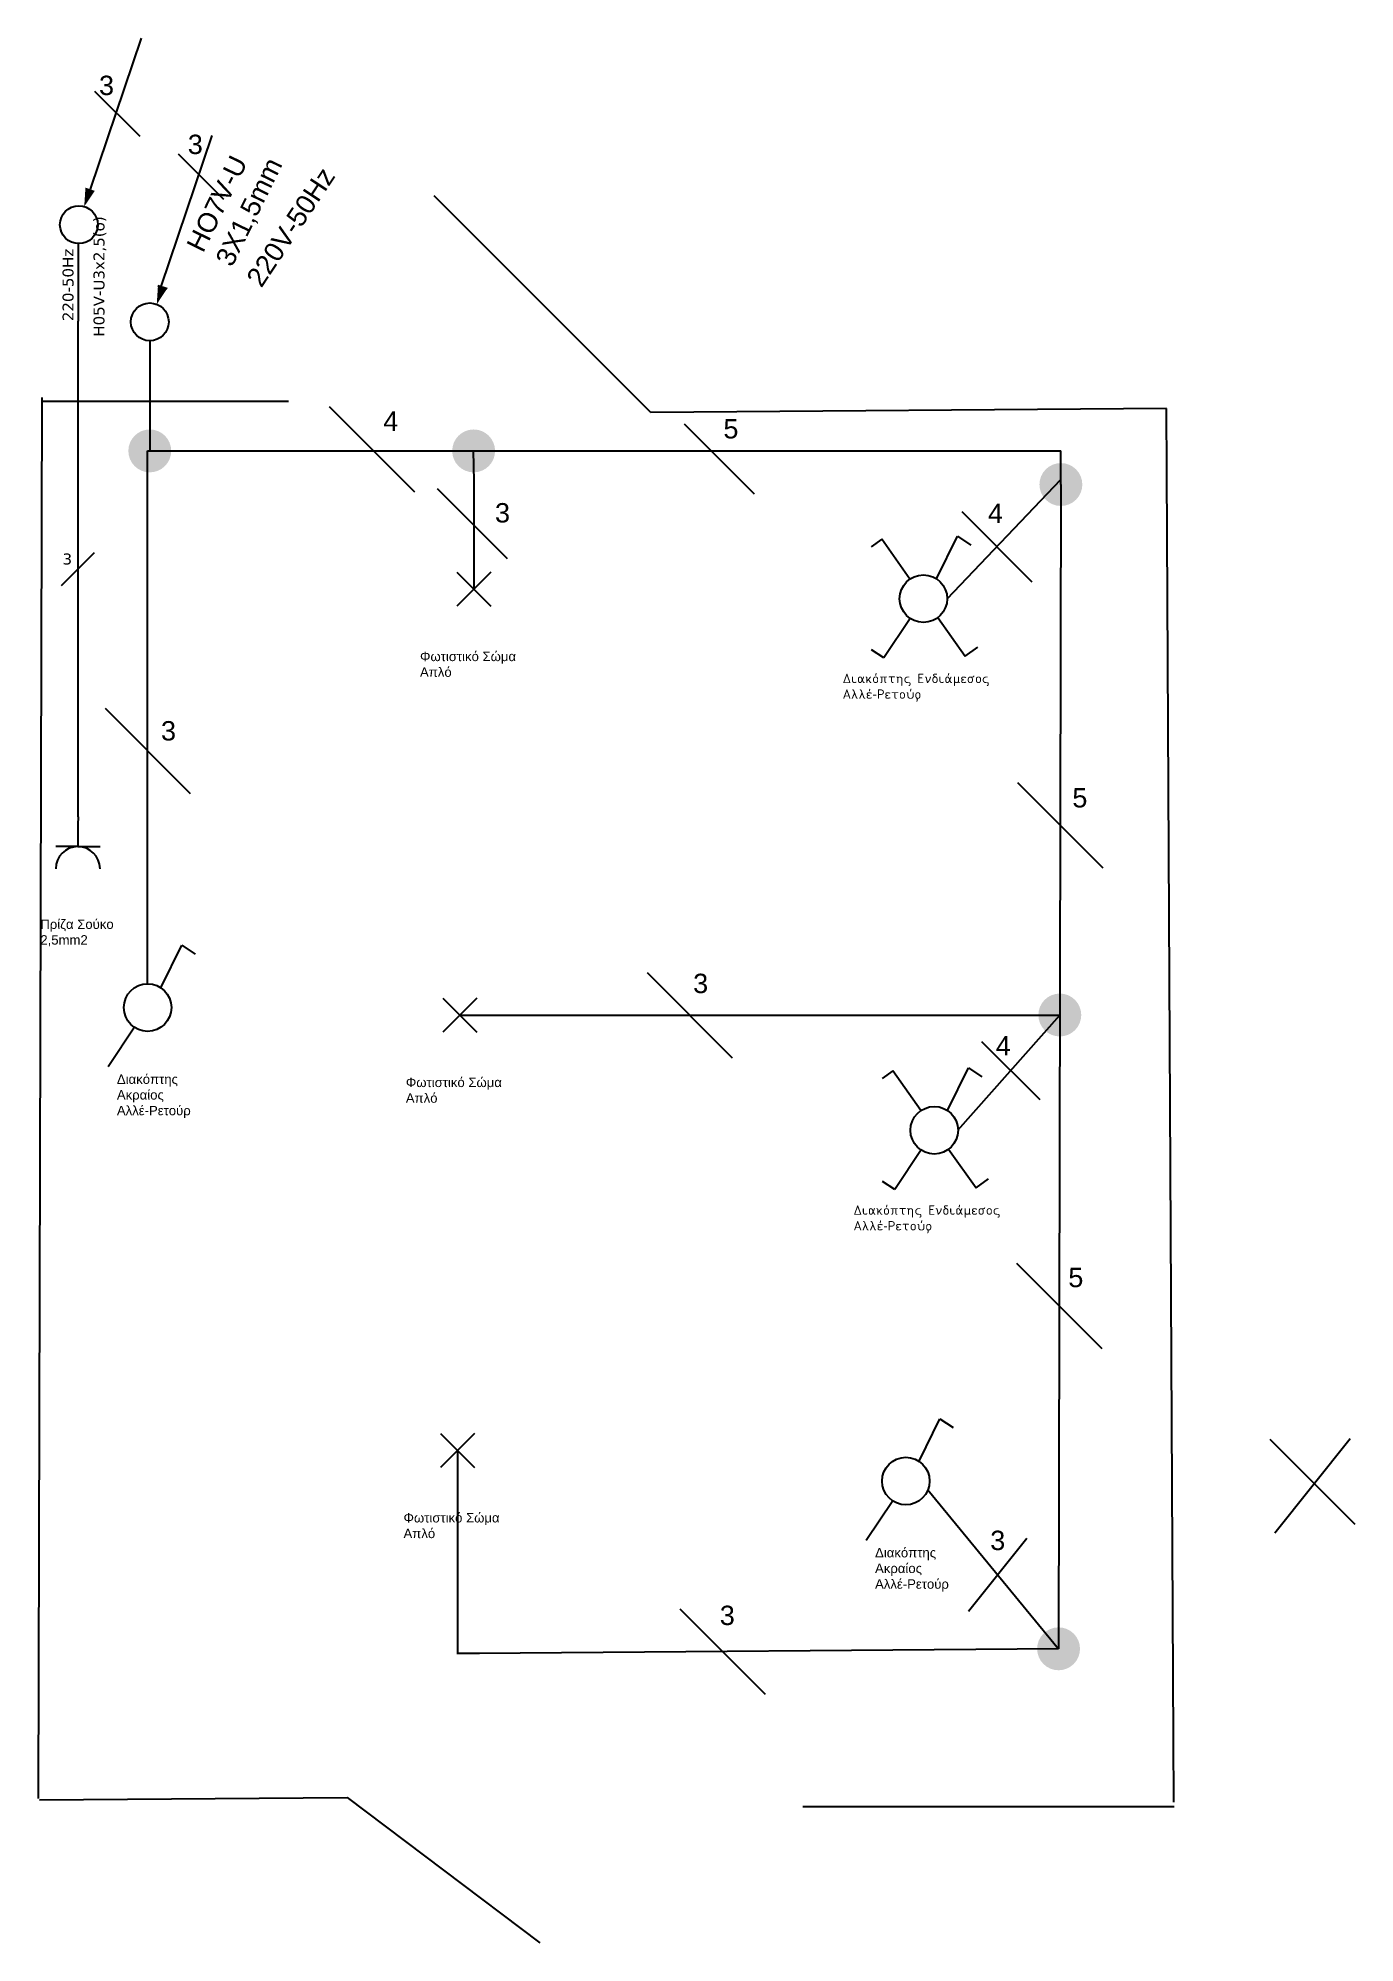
# Model space of a CAD drawing. Header units: millimetres. Extents: x 2489 to 3419, y 1173 to 2149.
# Drawn here: x 2862.8 to 3032.9, y 1903.5 to 2149.4 of the extents above; entities that cross this region are included whole.
import ezdxf

# ---------------------------------------------------------------- set-up
doc = ezdxf.new("R2010")
doc.units = ezdxf.units.MM
doc.styles.get("Standard").update_dxf_attribs({"font": 'arial.ttf'})

msp = doc.modelspace()

# ---------------------------------------------------------------- texts
at = {"char_height": 2.5, "attachment_point": 1}
for s, insert in [('3', (2870.66, 2144.59)), ('3', (2882.13, 2136.97)), ('{\\fArial|b0|i0|c161|p34;4}', (2907.38, 2101.23)), ('5', (2951.33, 2100.25)), ('3', (2921.82, 2089.4)), ('4', (2985.5, 2089.32)), ('3', (2878.67, 2061.25)), ('5', (2996.41, 2052.6)), ('3', (2947.42, 2028.63)), ('4', (2986.51, 2020.58)), ('5', (2995.89, 1990.66)), ('3', (2985.8, 1956.71)), ('3', (2950.86, 1947.03))]:
    msp.add_mtext_dynamic_manual_height_columns(s, width=8.7579, gutter_width=12.5, heights=[0], dxfattribs=dict(at, insert=insert))
at = {"attachment_point": 1}
for s, width, insert, char_height, rotation in [('HO7V-U \\P3Χ1,5mm', 30.8334, (2881.86, 2122.7), 2.5, 63.8713), ('220V-50Hz', 30.8334, (2889.55, 2118.48), 2.5, 56.4446), ('{\\fVerdana|b0|i0|c161|p34;H05V-U3x2,5(o)}', 21.638, (2869.95, 2110.89), 1.4142, 90)]:
    msp.add_mtext_dynamic_manual_height_columns(s, width=width, gutter_width=12.5, heights=[0], dxfattribs=dict(at, insert=insert, char_height=char_height, rotation=rotation))
at = {"ltscale": 2, "insert": (2865.95, 2112.89), "char_height": 1.4142, "attachment_point": 1, "rotation": 90}
msp.add_mtext_dynamic_manual_height_columns('{\\fVerdana|b0|i0|c161|p34;220-50\\fVerdana|b0|i0|c0|p34;Hz}', width=5, gutter_width=7.07, heights=[0], dxfattribs=at)
at = {"ltscale": 2, "insert": (2865.95, 2082.89), "char_height": 1.4142, "attachment_point": 1}
msp.add_mtext_dynamic_manual_height_columns('{\\fVerdana|b0|i0|c161|p34;3}', width=5, gutter_width=7.07, heights=[0], dxfattribs=at)
at = {"char_height": 1.2142, "attachment_point": 1}
for s, insert, width in [('Φωτιστικό Σώμα\\PΑπλό', (2912.13, 2070.21), 12.8917), ('{\\fISOCPEUR|b0|i0|c161|p34;Διακόπτης Ενδιάμεσος\\PΑλλέ}-{\\fISOCPEUR|b0|i0|c161|p34;Ρετούρ}', (2966.73, 2067.37), 19.8886), ('Πρίζα Σούκο\\P2,5mm2', (2863.08, 2035.63), 9.7427), ('Διακόπτης\\PΑκραίος\\PΑλλέ-Ρετούρ', (2872.97, 2015.62), 11.0917), ('Φωτιστικό Σώμα\\PΑπλό', (2910.3, 2015.21), 12.8917), ('{\\fISOCPEUR|b0|i0|c161|p34;Διακόπτης Ενδιάμεσος\\PΑλλέ}-{\\fISOCPEUR|b0|i0|c161|p34;Ρετούρ}', (2968.13, 1998.72), 19.8886), ('Φωτιστικό Σώμα\\PΑπλό', (2910, 1958.99), 12.8917), ('Διακόπτης\\PΑκραίος\\PΑλλέ-Ρετούρ', (2970.92, 1954.48), 11.0917)]:
    msp.add_mtext(s, dxfattribs=dict(at, insert=insert, width=width))

# ---------------------------------------------------------------- hatches: boundary and pattern name
h = msp.add_hatch(color=256)
h.dxf.hatch_style = 1
h.paths.add_polyline_path([(2868.75, 2127.69), (2870.11, 2129.72), (2869.51, 2129.93)])
h.paths.add_polyline_path([(2868.75, 2127.69), (2869.51, 2129.93), (2868.91, 2130.13)])
h = msp.add_hatch(color=256)
h.dxf.hatch_style = 1
h.paths.add_polyline_path([(2878.12, 2115.07), (2879.47, 2117.1), (2878.87, 2117.3)])
h.paths.add_polyline_path([(2878.12, 2115.07), (2878.87, 2117.3), (2878.28, 2117.5)])
at = {"true_color": 0x000000}
h = msp.add_hatch(color=18, dxfattribs=at)
h.dxf.hatch_style = 1
edge = h.paths.add_edge_path()
edge.add_arc((2877.22, 2096.14), 2.77, 0, 360)
h = msp.add_hatch(color=18, dxfattribs=at)
h.dxf.hatch_style = 1
edge = h.paths.add_edge_path()
edge.add_arc((2919.06, 2096.14), 2.77, 0, 360)
h = msp.add_hatch(color=18, dxfattribs=at)
h.dxf.hatch_style = 1
edge = h.paths.add_edge_path()
edge.add_arc((2994.93, 2091.8), 2.77, 0, 360)
h = msp.add_hatch(color=18, dxfattribs=at)
h.dxf.hatch_style = 1
edge = h.paths.add_edge_path()
edge.add_arc((2994.79, 2023.3), 2.77, 0, 360)
h = msp.add_hatch(color=18, dxfattribs=at)
h.dxf.hatch_style = 1
edge = h.paths.add_edge_path()
edge.add_arc((2994.63, 1941.46), 2.77, 0, 360)

# ---------------------------------------------------------------- linework, layer by layer
for p, q in [((2869.57, 2129.94), (2876.14, 2149.44)), ((2870.08, 2142.61), (2875.93, 2136.76)), ((2878.7, 2117.36), (2885.26, 2136.86)), ((2880.9, 2134.48), (2886.75, 2128.63)), ((2878.28, 2117.5), (2879.47, 2117.1)), ((2877.22, 2110.36), (2877.22, 2096.14)), ((2900.41, 2101.86), (2911.42, 2090.85)), ((2946.26, 2099.64), (2955.31, 2090.59)), ((2876.94, 2027.33), (2876.94, 2096.14)), ((2876.94, 2096.14), (2994.92, 2096.14)), ((2919.11, 2092.24), (2919.06, 2096.14)), ((2994.93, 2091.8), (2994.92, 2096.14)), ((2914.34, 2091.3), (2923.39, 2082.25)), ((2919.11, 2078.3), (2919.11, 2092.28)), ((2980.23, 2077.06), (2994.93, 2092.43)), ((2994.93, 2091.8), (2994.63, 1941.46)), ((2982.13, 2088.3), (2991.18, 2079.25)), ((2971.8, 2084.73), (2970.42, 2083.75)), ((2975.43, 2079.59), (2971.8, 2084.73)), ((2978.87, 2079.62), (2981.58, 2085.11)), ((2981.58, 2085.11), (2983.3, 2083.96)), ((2916.91, 2080.49), (2921.3, 2076.1)), ((2921.3, 2080.49), (2916.91, 2076.1)), ((2975.47, 2074.51), (2972.06, 2069.4)), ((2979.01, 2074.61), (2982.58, 2069.63)), ((2972.06, 2069.4), (2970.47, 2070.46)), ((2982.58, 2069.63), (2984.18, 2070.78)), ((2871.44, 2062.9), (2882.45, 2051.89)), ((2989.34, 2053.31), (3000.35, 2042.3)), ((2867.95, 2048.89), (2867.93, 2047.88)), ((2867.93, 2047.91), (2867.93, 2045.05)), ((2867.93, 2045.05), (2865.07, 2045.05)), ((2867.93, 2045.05), (2870.8, 2045.05)), ((2878.64, 2026.81), (2881.35, 2032.31)), ((2881.35, 2032.31), (2883.07, 2031.16)), ((2941.46, 2028.8), (2952.47, 2017.79)), ((2915.09, 2025.49), (2919.48, 2021.1)), ((2919.48, 2025.49), (2915.09, 2021.1)), ((2917.28, 2023.3), (2994.79, 2023.3)), ((2981.63, 2008.42), (2994.79, 2023.3)), ((2875.24, 2021.71), (2871.83, 2016.6)), ((2984.69, 2019.9), (2992.23, 2012.37)), ((2973.2, 2016.08), (2971.82, 2015.11)), ((2976.83, 2010.95), (2973.2, 2016.08)), ((2980.27, 2010.97), (2982.98, 2016.47)), ((2982.98, 2016.47), (2984.7, 2015.32)), ((2976.87, 2005.87), (2973.46, 2000.76)), ((2980.41, 2005.97), (2983.98, 2000.99)), ((2983.98, 2000.99), (2985.58, 2002.13)), ((2973.46, 2000.76), (2971.87, 2001.82)), ((2989.21, 1991.24), (3000.22, 1980.23)), ((2976.6, 1965.67), (2979.31, 1971.17)), ((2979.31, 1971.17), (2981.03, 1970.02)), ((2914.78, 1969.27), (2919.17, 1964.88)), ((2919.17, 1969.27), (2914.78, 1964.88)), ((3021.91, 1968.55), (3032.92, 1957.54)), ((3022.59, 1956.44), (3032.29, 1968.62)), ((2916.98, 1967.08), (2916.98, 1940.78)), ((2973.2, 1960.57), (2969.79, 1955.46)), ((2977.75, 1962), (2994.63, 1941.46)), ((2983.01, 1946.3), (2990.54, 1955.74)), ((2945.72, 1946.61), (2956.73, 1935.61)), ((2919.8, 1940.86), (2916.98, 1940.86)), ((2994.63, 1941.46), (2919.71, 1940.86))]:
    msp.add_line(p, q)
at = {"color": 1}
for p, q in [((2941.96, 2101.11), (2913.96, 2129.09)), ((2863.27, 2103.04), (2862.79, 1922.14)), ((2863.27, 2102.56), (2895.13, 2102.56)), ((3008.58, 2101.6), (2941.96, 2101.11)), ((3009.54, 1921.65), (3008.58, 2101.6)), ((2862.99, 1921.97), (2902.73, 1922.28)), ((2902.73, 1922.28), (2927.6, 1903.48)), ((3009.55, 1921.06), (2961.57, 1921.06))]:
    msp.add_line(p, q, dxfattribs=at)
at = {"ltscale": 2}
for p, q in [((2867.95, 2122.89), (2867.95, 2112.89)), ((2867.95, 2048.89), (2867.95, 2112.89)), ((2865.83, 2078.76), (2870.08, 2083.01))]:
    msp.add_line(p, q, dxfattribs=at)
for centre, radius in [((2868.06, 2125.35), 2.44), ((2877.22, 2112.8), 2.44), ((2977.17, 2077.06), 3.07), ((2876.94, 2024.26), 3.07), ((2978.57, 2008.42), 3.07), ((2974.9, 1963.12), 3.07)]:
    msp.add_circle(centre, radius)
msp.add_arc((2867.93, 2042.19), 2.86, 0, 180)

msp.set_redraw_order([(e.dxf.handle, doc.entitydb.next_handle()) for e in msp.query("TEXT MTEXT ATTDEF DIMENSION ARC_DIMENSION")])  # texts and dimensions are drawn at this point

doc.saveas('drawing.dxf')
